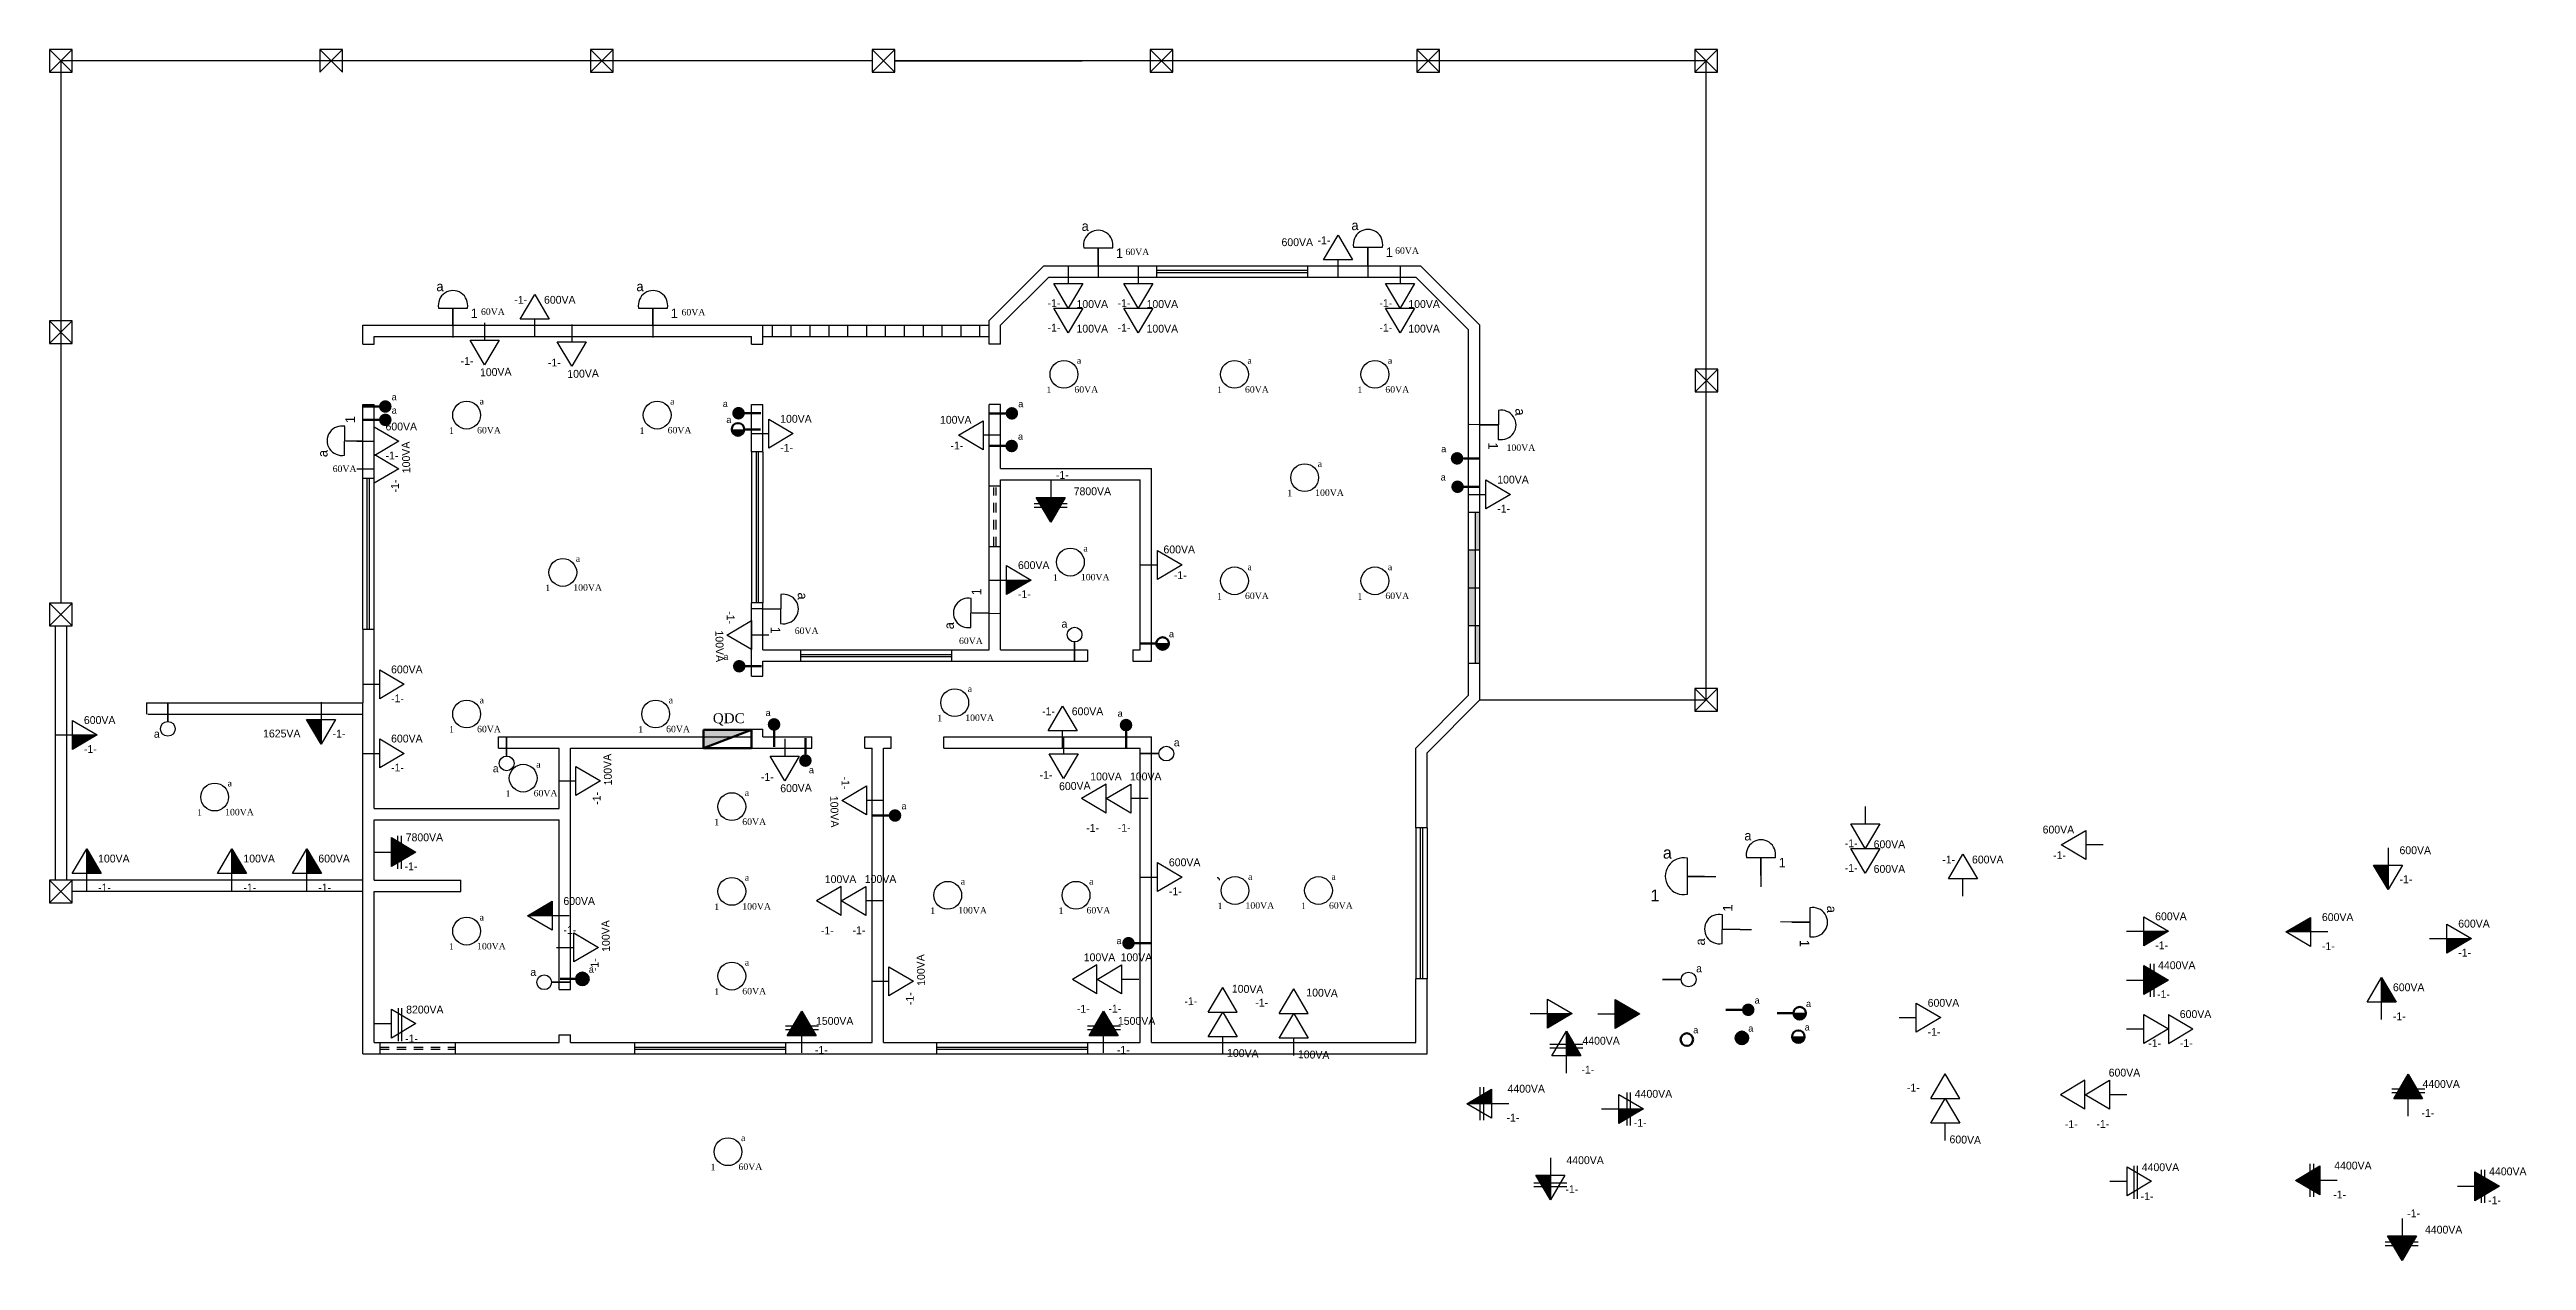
# Model space of a CAD drawing. Extents: x 33 to 1815, y -14679 to 245.
# Drawn here: x 33.17 to 65.99, y -5.19 to 10.84 of the extents above; entities that cross this region are included whole.
import ezdxf

# ---------------------------------------------------------------- set-up
doc = ezdxf.new("R2010")
doc.units = 0
doc.header["$MEASUREMENT"] = 0
for name, pattern in [('DASHED2', [9.525, 6.35, -3.175]), ('HIDDEN', [0.375, 0.25, -0.125]), ('HIDDEN2', [4.7625, 3.175, -1.5875])]:
    doc.linetypes.add(name, pattern=pattern)
doc.layers.get('0').update_dxf_attribs({"linetype": 'CONTINUOUS'})
for name, color, linetype in [('CP-CAR', 7, 'CONTINUOUS'), ('ESQUADRIA', 2, 'CONTINUOUS'), ('FIACAO', 1, 'CONTINUOUS'), ('INTERRUPTOR', 10, 'CONTINUOUS'), ('JANELA', 3, 'CONTINUOUS'), ('PAREDE', 6, 'CONTINUOUS'), ('PILAR', 5, 'CONTINUOUS'), ('PONTO_DE_LUZ', 1, 'CONTINUOUS'), ('PORTA', 3, 'CONTINUOUS'), ('PROJCASA', 3, 'HIDDEN'), ('TEXTO', 1, 'CONTINUOUS'), ('TOMADAS', 1, 'CONTINUOUS'), ('VARANDA', 1, 'CONTINUOUS')]:
    doc.layers.add(name, color=color, linetype=linetype)
doc.layers.add('Interruptores', color=7, linetype='CONTINUOUS', lineweight=50)
doc.layers.add('QDC', color=1, linetype='CONTINUOUS', lineweight=50)

msp = doc.modelspace()

# ---------------------------------------------------------------- texts
at = {"layer": 'FIACAO'}
for s, height, p in [('a', 0.127, (46.847, 8.441)), ('a', 0.127, (50.421, 8.451)), ('1', 0.127, (47.301, 8.083)), ('1', 0.127, (50.875, 8.094)), ('a', 0.127, (38.298, 7.642)), ('a', 0.127, (40.948, 7.642)), ('1', 0.127, (38.752, 7.285)), ('1', 0.127, (41.402, 7.285)), ('a', 0.127, (55.627, 0.368)), ('a', 0.158, (54.548, 0.127)), ('1', 0.127, (56.081, 0.01)), ('1', 0.158, (54.384, -0.44))]:
    msp.add_text(s, height=height, dxfattribs=at).set_placement(p)
for s, rotation, p in [('1', 89.2635, (37.219, 5.894)), ('a', 269.6719, (52.595, 6.09)), ('1', 269.6719, (52.235, 5.638)), ('a', 89.2635, (36.855, 5.444)), ('a', 269.6719, (43.087, 3.652)), ('1', 89.2635, (45.517, 3.613)), ('1', 269.6719, (42.727, 3.2)), ('a', 89.2635, (45.154, 3.164)), ('1', 89.2635, (55.469, -0.574)), ('a', 269.6719, (56.722, -0.497)), ('a', 89.2635, (55.105, -1.024)), ('1', 269.6719, (56.362, -0.949))]:
    msp.add_text(s, height=0.127, rotation=rotation, dxfattribs=at).set_placement(p)
at = {"layer": 'INTERRUPTOR', "linetype": 'HIDDEN2'}
for p in [(46.58, 3.187), (34.556, 1.728), (48.068, 1.614), (39.045, 1.271), (54.988, -1.378), (39.543, -1.427)]:
    msp.add_text('a', height=0.104, dxfattribs=at).set_placement(p)
at = {"layer": 'Interruptores', "color": 1, "linetype": 'HIDDEN2'}
for p in [(37.706, 6.197), (37.706, 6.02), (42.092, 6.108), (42.14, 5.896), (46.007, 6.106), (46.004, 5.675), (51.611, 5.51), (51.604, 5.135), (48.004, 3.058), (42.101, 2.757), (42.66, 2.015), (47.324, 2.006), (43.233, 1.258), (44.46, 0.78), (47.309, -1.005), (40.318, -1.384), (55.763, -1.793), (56.444, -1.838), (54.95, -2.186), (55.679, -2.165), (56.427, -2.149)]:
    msp.add_text('a', height=0.0892, dxfattribs=at).set_placement(p)
at = {"layer": 'PONTO_DE_LUZ'}
for s, insert, char_height, width, attachment_point in [('{\\fTimes New Roman|b0|i0|c0|p18;60VA}', (47.427, 8.206), 0.08542, 0.29413, 1), ('{\\fTimes New Roman|b0|i0|c0|p18;60VA}', (51, 8.222), 0.08542, 0.29413, 1), ('{\\fTimes New Roman|b0|i0|c0|p18;60VA}', (38.889, 7.414), 0.08542, 0.29413, 1), ('{\\fTimes New Roman|b0|i0|c0|p18;60VA}', (41.546, 7.407), 0.08542, 0.29413, 1), ('{\\fTimes New Roman|b0|i0|c0|p18;a}', (46.784, 6.767), 0.08644, 0.16207, 1), ('{\\fTimes New Roman|b0|i0|c0|p18;a}', (49.044, 6.767), 0.08644, 0.16207, 1), ('{\\fTimes New Roman|b0|i0|c0|p18;a}', (50.904, 6.767), 0.08644, 0.16207, 1), ('{\\fTimes New Roman|b0|i0|c0|p18;1}', (46.413, 6.336), 0.08644, 0.18543, 5), ('{\\fTimes New Roman|b0|i0|c0|p18;60VA}', (46.751, 6.384), 0.08542, 0.29413, 1), ('{\\fTimes New Roman|b0|i0|c0|p18;1}', (48.673, 6.336), 0.08644, 0.18543, 5), ('{\\fTimes New Roman|b0|i0|c0|p18;60VA}', (49.011, 6.384), 0.08542, 0.29413, 1), ('{\\fTimes New Roman|b0|i0|c0|p18;1}', (50.533, 6.336), 0.08644, 0.18543, 5), ('{\\fTimes New Roman|b0|i0|c0|p18;60VA}', (50.871, 6.384), 0.08542, 0.29413, 1), ('{\\fTimes New Roman|b0|i0|c0|p18;a}', (38.87, 6.228), 0.08644, 0.16207, 1), ('{\\fTimes New Roman|b0|i0|c0|p18;a}', (41.395, 6.228), 0.08644, 0.16207, 1), ('{\\fTimes New Roman|b0|i0|c0|p18;1}', (38.498, 5.796), 0.08644, 0.18543, 5), ('{\\fTimes New Roman|b0|i0|c0|p18;60VA}', (38.837, 5.844), 0.08542, 0.29413, 1), ('{\\fTimes New Roman|b0|i0|c0|p18;1}', (41.023, 5.796), 0.08644, 0.18543, 5), ('{\\fTimes New Roman|b0|i0|c0|p18;60VA}', (41.362, 5.844), 0.08542, 0.29413, 1), ('{\\fTimes New Roman|b0|i0|c0|p18;100VA}', (52.477, 5.613), 0.08542, 0.29413, 1), ('{\\fTimes New Roman|b0|i0|c0|p18;60VA}', (36.924, 5.334), 0.08542, 0.29413, 1), ('{\\fTimes New Roman|b0|i0|c0|p18;a}', (49.974, 5.4), 0.08644, 0.16207, 1), ('{\\fTimes New Roman|b0|i0|c0|p18;1}', (49.603, 4.969), 0.08644, 0.18543, 5), ('{\\fTimes New Roman|b0|i0|c0|p18;100VA}', (49.941, 5.017), 0.08542, 0.29413, 1), ('{\\fTimes New Roman|b0|i0|c0|p18;a}', (40.145, 4.144), 0.08644, 0.16207, 1), ('{\\fTimes New Roman|b0|i0|c0|p18;a}', (46.87, 4.281), 0.08644, 0.16207, 1), ('{\\fTimes New Roman|b0|i0|c0|p18;a}', (49.044, 4.033), 0.08644, 0.16207, 1), ('{\\fTimes New Roman|b0|i0|c0|p18;a}', (50.904, 4.033), 0.08644, 0.16207, 1), ('{\\fTimes New Roman|b0|i0|c0|p18;1}', (39.773, 3.713), 0.08644, 0.18543, 5), ('{\\fTimes New Roman|b0|i0|c0|p18;100VA}', (40.112, 3.761), 0.08542, 0.29413, 1), ('{\\fTimes New Roman|b0|i0|c0|p18;1}', (46.498, 3.85), 0.08644, 0.18543, 5), ('{\\fTimes New Roman|b0|i0|c0|p18;100VA}', (46.837, 3.898), 0.08542, 0.29413, 1), ('{\\fTimes New Roman|b0|i0|c0|p18;1}', (48.673, 3.602), 0.08644, 0.18543, 5), ('{\\fTimes New Roman|b0|i0|c0|p18;60VA}', (49.011, 3.65), 0.08542, 0.29413, 1), ('{\\fTimes New Roman|b0|i0|c0|p18;1}', (50.533, 3.602), 0.08644, 0.18543, 5), ('{\\fTimes New Roman|b0|i0|c0|p18;60VA}', (50.871, 3.65), 0.08542, 0.29413, 1), ('{\\fTimes New Roman|b0|i0|c0|p18;60VA}', (43.046, 3.188), 0.08542, 0.29413, 1), ('{\\fTimes New Roman|b0|i0|c0|p18;60VA}', (45.222, 3.054), 0.08542, 0.29413, 1), ('{\\fTimes New Roman|b0|i0|c0|p18;a}', (45.338, 2.419), 0.08644, 0.16207, 1), ('{\\fTimes New Roman|b0|i0|c0|p18;a}', (38.87, 2.269), 0.08644, 0.16207, 1), ('{\\fTimes New Roman|b0|i0|c0|p18;a}', (41.375, 2.269), 0.08644, 0.16207, 1), ('{\\fTimes New Roman|b0|i0|c0|p18;1}', (44.966, 1.988), 0.08644, 0.18543, 5), ('{\\fTimes New Roman|b0|i0|c0|p18;100VA}', (45.305, 2.036), 0.08542, 0.29413, 1), ('{\\fTimes New Roman|b0|i0|c0|p18;1}', (38.498, 1.838), 0.08644, 0.18543, 5), ('{\\fTimes New Roman|b0|i0|c0|p18;60VA}', (38.837, 1.886), 0.08542, 0.29413, 1), ('{\\fTimes New Roman|b0|i0|c0|p18;1}', (41.004, 1.838), 0.08644, 0.18543, 5), ('{\\fTimes New Roman|b0|i0|c0|p18;60VA}', (41.342, 1.886), 0.08542, 0.29413, 1), ('{\\fTimes New Roman|b0|i0|c0|p18;a}', (39.62, 1.42), 0.08644, 0.16207, 1), ('{\\fTimes New Roman|b0|i0|c0|p18;a}', (35.532, 1.169), 0.08644, 0.16207, 1), ('{\\fTimes New Roman|b0|i0|c0|p18;1}', (39.248, 0.989), 0.08644, 0.18543, 5), ('{\\fTimes New Roman|b0|i0|c0|p18;60VA}', (39.587, 1.037), 0.08542, 0.29413, 1), ('{\\fTimes New Roman|b0|i0|c0|p18;a}', (42.384, 1.042), 0.08644, 0.16207, 1), ('{\\fTimes New Roman|b0|i0|c0|p18;1}', (35.161, 0.738), 0.08644, 0.18543, 5), ('{\\fTimes New Roman|b0|i0|c0|p18;100VA}', (35.499, 0.786), 0.08542, 0.29413, 1), ('{\\fTimes New Roman|b0|i0|c0|p18;60VA}', (42.351, 0.659), 0.08542, 0.29413, 1), ('{\\fTimes New Roman|b0|i0|c0|p18;1}', (42.012, 0.611), 0.08644, 0.18543, 5), ('{\\fTimes New Roman|b0|i0|c0|p18;a}', (42.384, -0.08), 0.08644, 0.16207, 1), ('{\\fTimes New Roman|b0|i0|c0|p18;a}', (45.245, -0.131), 0.08644, 0.16207, 1), ('{\\fTimes New Roman|b0|i0|c0|p18;a}', (46.945, -0.131), 0.08644, 0.16207, 1), ('{\\fTimes New Roman|b0|i0|c0|p18;a}', (49.051, -0.068), 0.08644, 0.16207, 1), ('{\\fTimes New Roman|b0|i0|c0|p18;a}', (50.157, -0.068), 0.08644, 0.16207, 1), ('{\\fTimes New Roman|b0|i0|c0|p18;a}', (38.87, -0.606), 0.08644, 0.16207, 1), ('{\\fTimes New Roman|b0|i0|c0|p18;1}', (42.012, -0.511), 0.08644, 0.18543, 5), ('{\\fTimes New Roman|b0|i0|c0|p18;100VA}', (42.351, -0.463), 0.08542, 0.29413, 1), ('{\\fTimes New Roman|b0|i0|c0|p18;1}', (44.873, -0.562), 0.08644, 0.18543, 5), ('{\\fTimes New Roman|b0|i0|c0|p18;100VA}', (45.212, -0.514), 0.08542, 0.29413, 1), ('{\\fTimes New Roman|b0|i0|c0|p18;1}', (46.573, -0.562), 0.08644, 0.18543, 5), ('{\\fTimes New Roman|b0|i0|c0|p18;60VA}', (46.912, -0.514), 0.08542, 0.29413, 1), ('{\\fTimes New Roman|b0|i0|c0|p18;1}', (48.68, -0.499), 0.08644, 0.18543, 5), ('{\\fTimes New Roman|b0|i0|c0|p18;100VA}', (49.018, -0.451), 0.08542, 0.29413, 1), ('{\\fTimes New Roman|b0|i0|c0|p18;1}', (49.786, -0.499), 0.08644, 0.18543, 5), ('{\\fTimes New Roman|b0|i0|c0|p18;60VA}', (50.124, -0.451), 0.08542, 0.29413, 1), ('{\\fTimes New Roman|b0|i0|c0|p18;1}', (38.498, -1.037), 0.08644, 0.18543, 5), ('{\\fTimes New Roman|b0|i0|c0|p18;100VA}', (38.837, -0.989), 0.08542, 0.29413, 1), ('{\\fTimes New Roman|b0|i0|c0|p18;a}', (42.384, -1.202), 0.08644, 0.16207, 1), ('{\\fTimes New Roman|b0|i0|c0|p18;1}', (42.012, -1.633), 0.08644, 0.18543, 5), ('{\\fTimes New Roman|b0|i0|c0|p18;60VA}', (42.351, -1.585), 0.08542, 0.29413, 1), ('{\\fTimes New Roman|b0|i0|c0|p18;a}', (42.334, -3.528), 0.08644, 0.16207, 1), ('{\\fTimes New Roman|b0|i0|c0|p18;1}', (41.963, -3.959), 0.08644, 0.18543, 5), ('{\\fTimes New Roman|b0|i0|c0|p18;60VA}', (42.301, -3.911), 0.08542, 0.29413, 1)]:
    msp.add_mtext(s, dxfattribs=dict(at, insert=insert, char_height=char_height, width=width, attachment_point=attachment_point))
at = {"layer": 'QDC', "color": 7, "insert": (41.961, 2.053), "char_height": 0.13193, "width": 0.50233, "attachment_point": 1}
msp.add_mtext('{\\fTimes New Roman|b0|i0|c0|p18;QDC }', dxfattribs=at)
at = {"layer": 'TOMADAS', "linetype": 'HIDDEN2'}
for s, p in [('600VA', (49.495, 8.239)), ('-1-', (49.972, 8.264)), ('-1-', (39.331, 7.476)), ('600VA', (39.724, 7.476)), ('-1-', (46.396, 7.432)), ('100VA', (46.779, 7.42)), ('-1-', (47.324, 7.432)), ('100VA', (47.707, 7.42)), ('-1-', (50.792, 7.432)), ('100VA', (51.175, 7.42)), ('-1-', (46.396, 7.106)), ('100VA', (46.779, 7.094)), ('-1-', (47.324, 7.106)), ('100VA', (47.707, 7.094)), ('-1-', (50.792, 7.106)), ('100VA', (51.175, 7.094)), ('-1-', (39.776, 6.645)), ('100VA', (42.853, 5.9)), ('100VA', (44.97, 5.887)), ('600VA', (37.624, 5.798)), ('-1-', (42.853, 5.516)), ('-1-', (45.109, 5.546)), ('-1-', (37.624, 5.414)), ('100VA', (52.353, 5.095)), ('-1-', (52.353, 4.711)), ('600VA', (37.698, 2.581)), ('-1-', (37.698, 2.197)), ('-1-', (46.323, 2.026)), ('600VA', (46.716, 2.026)), ('600VA', (37.698, 1.665)), ('-1-', (37.698, 1.281)), ('-1-', (42.598, 1.157)), ('-1-', (46.291, 1.184)), ('-1-', (56.957, 0.277)), ('600VA', (57.34, 0.265)), ('600VA', (59.579, 0.46)), ('600VA', (48.003, 0.026)), ('-1-', (56.957, -0.049)), ('600VA', (57.34, -0.061)), ('-1-', (58.25, 0.063)), ('600VA', (58.643, 0.063)), ('-1-', (59.718, 0.12)), ('-1-', (48.003, -0.358)), ('600VA', (58.056, -1.835)), ('-1-', (58.056, -2.219))]:
    msp.add_text(s, height=0.104, dxfattribs=at).set_placement(p)
for s, rotation, p in [('-1-', 0, (38.62, 6.666)), ('100VA', 1.5433, (38.877, 6.514)), ('100VA', 1.5433, (40.034, 6.493)), ('100VA', 91.5433, (37.953, 5.233)), ('-1-', 90, (37.801, 4.976)), ('600VA', 0, (47.931, 4.17)), ('-1-', 359.5184, (48.068, 3.83)), ('-1-', 270, (42.144, 3.404)), ('100VA', 271.5433, (41.993, 3.147)), ('100VA', 91.5433, (40.625, 1.098)), ('-1-', 90, (40.474, 0.841)), ('600VA', 1.5433, (42.855, 1.005)), ('-1-', 270, (43.667, 1.214)), ('600VA', 1.5433, (46.549, 1.032)), ('100VA', 271.5433, (43.515, 0.957)), ('100VA', 91.5433, (40.599, -1.106)), ('-1-', 90, (40.448, -1.363)), ('100VA', 91.5433, (44.774, -1.556)), ('-1-', 90, (44.623, -1.813))]:
    msp.add_text(s, height=0.104, rotation=rotation, dxfattribs=at).set_placement(p)
at = {"layer": 'TOMADAS'}
for s, rotation, p in [('-1-', 0.9456, (46.506, 5.154)), ('100VA', 358.3135, (48.836, -1.646)), ('100VA', 358.3135, (49.822, -1.696)), ('-1-', 1.1677, (48.21, -1.815)), ('-1-', 1.1677, (49.149, -1.834)), ('100VA', 358.3135, (48.772, -2.496)), ('100VA', 358.3135, (49.711, -2.515)), ('-1-', 1.1677, (57.782, -2.96)), ('600VA', 358.3135, (58.344, -3.641)), ('-1-', 0.9456, (64.409, -4.625))]:
    msp.add_text(s, height=0.104, rotation=rotation, dxfattribs=at).set_placement(p)
for s, p in [(' 7800VA', (46.703, 4.94)), ('600VA', (46.003, 3.962)), ('-1-', (46.003, 3.578)), ('600VA', (33.628, 1.91)), ('1625VA', (36.002, 1.732)), ('-1-', (36.923, 1.729)), ('-1-', (33.628, 1.526)), ('100VA', (46.961, 1.163)), ('100VA', (47.487, 1.163)), (' 7800VA', (37.853, 0.357)), ('-1-', (46.907, 0.481)), ('-1-', (47.325, 0.483)), ('100VA', (33.816, 0.076)), ('100VA', (35.741, 0.076)), ('600VA', (36.734, 0.076)), ('-1-', (37.877, -0.027)), ('600VA', (64.307, 0.186)), ('-1-', (33.816, -0.308)), ('-1-', (35.741, -0.308)), ('-1-', (36.734, -0.308)), ('100VA', (43.444, -0.197)), ('100VA', (43.974, -0.194)), ('-1-', (64.307, -0.198)), ('600VA', (39.981, -0.486)), ('600VA', (61.07, -0.689)), ('600VA', (63.279, -0.7)), ('-1-', (39.981, -0.87)), ('-1-', (43.393, -0.876)), ('-1-', (43.811, -0.874)), ('-1-', (61.071, -1.073)), ('-1-', (63.28, -1.084)), ('600VA', (65.085, -0.786)), ('100VA', (46.875, -1.232)), ('100VA', (47.364, -1.232)), (' 4400VA', (61.07, -1.337)), ('-1-', (65.085, -1.17)), ('-1-', (61.095, -1.721)), ('600VA', (64.22, -1.629)), (' 8200VA', (37.859, -1.924)), (' 1500VA', (43.289, -2.074)), ('-1-', (46.783, -1.914)), ('-1-', (47.201, -1.912)), (' 1500VA', (47.289, -2.074)), ('600VA', (61.396, -1.984)), ('-1-', (64.22, -2.013)), ('-1-', (37.884, -2.308)), (' 4400VA', (53.443, -2.337)), ('-1-', (60.979, -2.369)), ('-1-', (61.397, -2.368)), ('-1-', (43.314, -2.458)), ('-1-', (47.314, -2.458)), ('-1-', (53.468, -2.721)), (' 4400VA', (52.451, -2.972)), (' 4400VA', (54.137, -3.04)), ('600VA', (60.454, -2.759)), (' 4400VA', (64.573, -2.91)), ('-1-', (52.476, -3.356)), ('-1-', (64.598, -3.294)), ('-1-', (54.162, -3.424)), ('-1-', (59.873, -3.441)), ('-1-', (60.291, -3.439)), (' 4400VA', (53.231, -3.919)), (' 4400VA', (60.854, -4.012)), (' 4400VA', (63.404, -3.99)), ('-1-', (53.256, -4.303)), (' 4400VA', (65.456, -4.067)), ('-1-', (60.878, -4.396)), ('-1-', (63.429, -4.374)), ('-1-', (65.481, -4.451)), (' 4400VA', (64.606, -4.839))]:
    msp.add_text(s, height=0.104, dxfattribs=at).set_placement(p)

# ---------------------------------------------------------------- blocks, each defined once
blk = doc.blocks.new('QDC')
for p, q in [((0.2, 0.15), (-0.2, 0.15)), ((-0.2, 0), (0.2, 0.15)), ((-0.2, 0.15), (-0.2, 0)), ((-0.2, 0), (0.2, 0)), ((0.2, 0), (0.2, 0.15))]:
    blk.add_line(p, q)
blk.add_solid([(-0.2, 0), (0.2, 0), (0.2, 0.15)])
blk = doc.blocks.new('TB-30')
for p, q in [((0, 0), (0.143, 0)), ((0.143, 0.12), (0.347, 0)), ((0.143, -0.12), (0.143, 0.12)), ((0.347, 0), (0.143, -0.12))]:
    blk.add_line(p, q)
blk = doc.blocks.new('TB-230')
blk.add_hatch(color=256).paths.add_polyline_path([(0.143, 0.12), (0.143, -0.12), (0.347, 0)])
for p, q in [((0, 0), (0.143, 0)), ((0.143, -0.12), (0.143, 0.12)), ((0.143, 0.12), (0.347, 0)), ((0.347, 0), (0.143, -0.12))]:
    blk.add_line(p, q)

# ---------------------------------------------------------------- hatches: boundary and pattern name
at = {"layer": 'FIACAO'}
h = msp.add_hatch(color=256, dxfattribs=at)
h.dxf.hatch_style = 1
h.paths.add_polyline_path([(37.538, 6.115, 1), (37.705, 6.115, 1)])
h = msp.add_hatch(color=256, dxfattribs=at)
h.dxf.hatch_style = 1
h.paths.add_polyline_path([(37.538, 5.938, 1), (37.705, 5.938, 1)])
h = msp.add_hatch(color=256, dxfattribs=at)
h.dxf.hatch_style = 1
h.paths.add_polyline_path([(42.385, 6.026, -1), (42.217, 6.026, -1)])
h = msp.add_hatch(color=256, dxfattribs=at)
h.dxf.hatch_style = 1
h.paths.add_polyline_path([(45.839, 6.024, 1), (46.006, 6.024, 1)])
h = msp.add_hatch(color=256, dxfattribs=at)
h.dxf.hatch_style = 1
h.paths.add_polyline_path([(42.21, 5.811), (42.378, 5.811, -1)])
h = msp.add_hatch(color=256, dxfattribs=at)
h.dxf.hatch_style = 1
h.paths.add_polyline_path([(45.836, 5.592, 1), (46.003, 5.592, 1)])
h = msp.add_hatch(color=256, dxfattribs=at)
h.dxf.hatch_style = 1
h.paths.add_polyline_path([(51.904, 5.428, -1), (51.737, 5.428, -1)])
h = msp.add_hatch(color=256, dxfattribs=at)
h.dxf.hatch_style = 1
h.paths.add_polyline_path([(51.911, 5.052, -1), (51.744, 5.052, -1)])
h = msp.add_hatch(color=256, dxfattribs=at)
h.dxf.hatch_style = 1
h.paths.add_polyline_path([(48.003, 2.976), (47.836, 2.976, 1)])
h = msp.add_hatch(color=256, dxfattribs=at)
h.dxf.hatch_style = 1
h.paths.add_polyline_path([(42.394, 2.675, -1), (42.227, 2.675, -1)])
h = msp.add_hatch(color=256, dxfattribs=at)
h.dxf.hatch_style = 1
h.paths.add_polyline_path([(42.772, 1.82, 1), (42.772, 1.988, 1)])
h = msp.add_hatch(color=256, dxfattribs=at)
h.dxf.hatch_style = 1
h.paths.add_polyline_path([(47.435, 1.812, 1), (47.435, 1.979, 1)])
h = msp.add_hatch(color=256, dxfattribs=at)
h.dxf.hatch_style = 1
h.paths.add_polyline_path([(43.187, 1.509, 1), (43.187, 1.342, 1)])
h = msp.add_hatch(color=256, dxfattribs=at)
h.dxf.hatch_style = 1
h.paths.add_polyline_path([(44.291, 0.698, 1), (44.458, 0.698, 1)])
h = msp.add_hatch(color=256, dxfattribs=at)
h.dxf.hatch_style = 1
h.paths.add_polyline_path([(47.551, -0.993, 1), (47.384, -0.993, 1)])
h = msp.add_hatch(color=256, dxfattribs=at)
h.dxf.hatch_style = 1
h.paths.add_polyline_path([(40.15, -1.466, 1), (40.317, -1.466, 1)])
h = msp.add_hatch(color=256, dxfattribs=at)
h.dxf.hatch_style = 1
h.paths.add_polyline_path([(53.344, -1.926), (53.018, -1.926), (53.018, -2.118)])
h = msp.add_hatch(color=256, dxfattribs=at)
h.dxf.hatch_style = 1
h.paths.add_polyline_path([(53.915, -1.737), (53.915, -1.929), (53.915, -2.121), (54.241, -1.929)])
h = msp.add_hatch(color=256, dxfattribs=at)
h.dxf.hatch_style = 1
h.paths.add_polyline_path([(55.595, -1.875, 1), (55.762, -1.875, 1)])
h = msp.add_hatch(color=256, dxfattribs=at)
h.dxf.hatch_style = 1
h.paths.add_polyline_path([(56.443, -1.92), (56.276, -1.92, 1)])
h = msp.add_hatch(color=256, dxfattribs=at)
h.dxf.hatch_style = 1
h.paths.add_polyline_path([(53.27, -2.159), (53.27, -2.485), (53.462, -2.485)])
h = msp.add_hatch(color=256, dxfattribs=at)
h.dxf.hatch_style = 1
h.paths.add_polyline_path([(55.51, -2.247, 1), (55.678, -2.247, 1)])
h = msp.add_hatch(color=256, dxfattribs=at)
h.dxf.hatch_style = 1
h.paths.add_polyline_path([(56.426, -2.231), (56.258, -2.231, 1)])
h = msp.add_hatch(color=256, dxfattribs=at)
h.dxf.hatch_style = 1
h.paths.add_polyline_path([(51.952, -3.12), (52.278, -3.12), (52.278, -2.928)])
h = msp.add_hatch(color=256, dxfattribs=at)
h.dxf.hatch_style = 1
h.paths.add_polyline_path([(54.289, -3.187), (53.964, -3.187), (53.964, -3.379)])
h = msp.add_hatch(color=256, dxfattribs=at)
h.dxf.hatch_style = 1
h.paths.add_polyline_path([(53.058, -4.392), (53.058, -4.066), (52.866, -4.066)])
at = {"layer": 'PORTA'}
h = msp.add_hatch(dxfattribs=at)
h.set_pattern_fill('_USER,_O', color=1, scale=0.25, angle=90, pattern_type=0)
h.set_pattern_definition([(90, (0, 0), (-0.25, 2e-17), [])])
h.paths.add_polyline_path([(45.623, 7.192), (42.623, 7.192), (42.623, 7.042), (45.623, 7.042)])
h = msp.add_hatch(color=1, dxfattribs=at)
h.dxf.hatch_style = 1
h.paths.add_polyline_path([(52.123, 4.711), (52.063, 4.711), (52.063, 4.211), (52.123, 4.211)])
h.paths.add_polyline_path([(52.123, 3.211), (52.063, 3.211), (52.063, 2.711), (52.123, 2.711)])
h.paths.add_polyline_path([(52.063, 3.711), (51.973, 3.711), (51.973, 3.211), (52.063, 3.211)])
h.paths.add_polyline_path([(52.063, 4.211), (51.973, 4.211), (51.973, 3.711), (52.063, 3.711)])
at = {"layer": 'TOMADAS'}
for points in [[(45.852, 3.817), (45.852, 3.625), (46.177, 3.817)], [(33.477, 1.766), (33.477, 1.574), (33.802, 1.766)], [(36.771, 1.969), (36.579, 1.969), (36.771, 1.643)], [(33.665, -0.068), (33.857, -0.068), (33.665, 0.258)], [(35.59, -0.068), (35.782, -0.068), (35.59, 0.258)], [(36.583, -0.068), (36.775, -0.068), (36.583, 0.258)], [(64.156, 0.042), (63.964, 0.042), (64.156, -0.284)], [(39.83, -0.63), (39.83, -0.438), (39.504, -0.63)], [(63.129, -0.844), (63.129, -0.652), (62.803, -0.844)], [(60.92, -0.834), (60.92, -1.026), (61.245, -0.834)], [(64.934, -0.931), (64.934, -1.123), (65.26, -0.931)], [(64.069, -1.773), (64.261, -1.773), (64.069, -1.447)]]:
    msp.add_hatch(color=256, dxfattribs=at).paths.add_polyline_path(points)

# ---------------------------------------------------------------- linework, layer by layer
at = {"color": 7, "linetype": 'DASHED2', "lineweight": 20, "ltscale": 0.5}
for p, q in [((47.065, 7.976), (47.065, 8.075)), ((50.64, 7.986), (50.64, 8.085)), ((38.517, 7.177), (38.517, 7.276)), ((41.167, 7.177), (41.167, 7.276)), ((37.323, 5.657), (37.224, 5.658)), ((52.129, 5.874), (52.228, 5.874)), ((55.846, -0.097), (55.846, 0.002)), ((55.101, -0.108), (55.002, -0.108)), ((55.573, -0.811), (55.474, -0.81)), ((56.256, -0.713), (56.355, -0.713))]:
    msp.add_line(p, q, dxfattribs=at)
at = {"layer": 'CP-CAR'}
msp.add_line((42.623, 7.192), (45.623, 7.192), dxfattribs=at)
at = {"layer": 'ESQUADRIA'}
for p, q in [((47.842, 7.98), (49.842, 7.98)), ((47.842, 7.83), (49.842, 7.83)), ((42.473, 5.516), (42.473, 3.516)), ((42.623, 5.516), (42.623, 3.516)), ((37.323, 3.166), (37.323, 5.166)), ((37.473, 3.166), (37.473, 5.166)), ((45.623, 4.263), (45.623, 5.063)), ((45.773, 4.263), (45.773, 5.063)), ((43.123, 2.892), (45.123, 2.892)), ((43.123, 2.742), (45.123, 2.742)), ((51.273, 0.536), (51.273, -1.464)), ((51.423, 0.536), (51.423, -1.464)), ((37.548, -2.308), (38.548, -2.308)), ((37.548, -2.458), (38.548, -2.458)), ((40.923, -2.308), (42.923, -2.308)), ((40.923, -2.458), (42.923, -2.458)), ((44.923, -2.308), (46.923, -2.308)), ((44.923, -2.458), (46.923, -2.458))]:
    msp.add_line(p, q, dxfattribs=at)
at = {"layer": 'FIACAO'}
for p, q in [((46.875, 8.215), (47.258, 8.215)), ((47.065, 7.976), (47.065, 8.205)), ((47.065, 8.205), (47.065, 7.976)), ((50.45, 8.226), (50.832, 8.226)), ((50.64, 7.986), (50.64, 8.216)), ((50.64, 8.216), (50.64, 7.986)), ((47.065, 7.976), (47.065, 7.828)), ((50.64, 7.986), (50.64, 7.838)), ((38.327, 7.417), (38.709, 7.417)), ((38.517, 7.177), (38.517, 7.407)), ((38.517, 7.407), (38.517, 7.177)), ((40.977, 7.417), (41.359, 7.417)), ((41.167, 7.177), (41.167, 7.407)), ((41.167, 7.407), (41.167, 7.177)), ((38.517, 7.177), (38.517, 7.029)), ((41.167, 7.177), (41.167, 7.029)), ((52.369, 6.063), (52.367, 5.68)), ((37.081, 5.47), (37.086, 5.852)), ((37.323, 5.657), (37.093, 5.66)), ((37.093, 5.66), (37.323, 5.657)), ((37.323, 5.657), (37.471, 5.655)), ((52.129, 5.874), (51.981, 5.875)), ((52.129, 5.874), (52.359, 5.873)), ((52.359, 5.873), (52.129, 5.874)), ((42.861, 3.625), (42.859, 3.243)), ((42.621, 3.436), (42.473, 3.437)), ((42.621, 3.436), (42.851, 3.435)), ((45.38, 3.19), (45.385, 3.572)), ((45.621, 3.376), (45.392, 3.379)), ((45.621, 3.376), (45.77, 3.374)), ((47.836, 2.976), (48.003, 2.976)), ((54.872, -0.345), (54.872, 0.132)), ((55.656, 0.142), (56.038, 0.142)), ((55.846, -0.097), (55.846, 0.132)), ((55.846, 0.132), (55.846, -0.097)), ((55.101, -0.108), (54.872, -0.108)), ((54.872, -0.108), (55.101, -0.108)), ((55.101, -0.108), (55.249, -0.108)), ((55.846, -0.097), (55.846, -0.246)), ((55.331, -0.998), (55.336, -0.616)), ((56.496, -0.524), (56.494, -0.907)), ((55.573, -0.811), (55.343, -0.808)), ((55.343, -0.808), (55.573, -0.811)), ((55.573, -0.811), (55.721, -0.813)), ((56.256, -0.713), (56.107, -0.712)), ((56.256, -0.713), (56.485, -0.714)), ((56.485, -0.714), (56.256, -0.713)), ((52.789, -1.926), (53.018, -1.926)), ((53.018, -1.926), (53.018, -1.734)), ((53.018, -1.734), (53.344, -1.926)), ((53.344, -1.926), (53.018, -2.118)), ((53.018, -2.118), (53.018, -1.926)), ((53.018, -1.926), (53.344, -1.926)), ((53.686, -1.929), (53.915, -1.929)), ((53.915, -1.929), (53.915, -1.737)), ((53.915, -1.737), (54.241, -1.929)), ((54.241, -1.929), (53.915, -2.121)), ((53.915, -2.121), (53.915, -1.929)), ((56.276, -1.92), (56.443, -1.92)), ((53.078, -2.485), (53.27, -2.159)), ((53.27, -2.159), (53.462, -2.485)), ((53.27, -2.485), (53.27, -2.159)), ((56.258, -2.231), (56.426, -2.231)), ((53.27, -2.485), (53.078, -2.485)), ((53.27, -2.714), (53.27, -2.485)), ((53.462, -2.485), (53.27, -2.485)), ((51.952, -3.12), (52.278, -2.928)), ((52.278, -2.928), (52.278, -3.12)), ((52.278, -3.312), (51.952, -3.12)), ((52.278, -3.12), (51.952, -3.12)), ((52.507, -3.12), (52.278, -3.12)), ((52.278, -3.12), (52.278, -3.312)), ((53.735, -3.187), (53.964, -3.187)), ((53.964, -3.187), (53.964, -2.995)), ((53.964, -2.995), (54.289, -3.187)), ((54.289, -3.187), (53.964, -3.379)), ((53.964, -3.379), (53.964, -3.187)), ((53.964, -3.187), (54.289, -3.187)), ((53.058, -3.837), (53.058, -4.066)), ((53.058, -4.392), (52.866, -4.066)), ((52.866, -4.066), (53.058, -4.066)), ((53.058, -4.066), (53.25, -4.066)), ((53.25, -4.066), (53.058, -4.392)), ((53.058, -4.066), (53.058, -4.392))]:
    msp.add_line(p, q, dxfattribs=at)
msp.add_circle((46.773, -0.358), 0.184, dxfattribs=at)
for centre, radius, start, end in [((47.067, 8.254), 0.195, 348.4831, 191.5169), ((50.641, 8.265), 0.195, 348.4831, 191.5169), ((38.518, 7.456), 0.195, 348.4831, 191.5169), ((41.168, 7.456), 0.195, 348.4831, 191.5169), ((52.407, 5.871), 0.195, 258.155, 101.1887), ((37.045, 5.662), 0.195, 77.7466, 280.7803), ((42.899, 3.433), 0.195, 258.155, 101.1887), ((45.343, 3.381), 0.195, 77.7466, 280.7803), ((55.847, 0.181), 0.195, 348.4831, 191.5169), ((54.823, -0.106), 0.244, 78.4831, 281.5169), ((55.295, -0.806), 0.195, 77.7466, 280.7803), ((56.534, -0.716), 0.195, 258.155, 101.1887)]:
    msp.add_arc(centre, radius, start, end, dxfattribs=at)
at = {"layer": 'INTERRUPTOR', "flags": 128}
for points in [[(46.753, 2.748), (46.753, 2.996)], [(34.74, 2.192), (34.74, 1.943)], [(39.229, 1.734), (39.229, 1.486)], [(47.623, 1.518), (47.871, 1.518)], [(40.072, -1.51), (39.823, -1.51)], [(54.543, -1.474), (54.792, -1.474)]]:
    msp.add_lwpolyline(points, close=True, dxfattribs=at)
at = {"layer": 'INTERRUPTOR'}
for centre in [(46.753, 3.094), (34.74, 1.846), (39.229, 1.388), (47.969, 1.518), (39.726, -1.51), (54.889, -1.474)]:
    msp.add_circle(centre, 0.0976, dxfattribs=at)
at = {"layer": 'Interruptores', "color": 1, "flags": 128}
for points in [[(37.325, 6.115), (37.538, 6.115)], [(37.325, 5.938), (37.538, 5.938)], [(42.598, 6.026), (42.385, 6.026)], [(45.626, 6.024), (45.839, 6.024)], [(42.591, 5.811), (42.378, 5.811)], [(45.623, 5.592), (45.836, 5.592)], [(52.117, 5.428), (51.904, 5.428)], [(52.125, 5.052), (51.911, 5.052)], [(47.623, 2.976), (47.836, 2.976)], [(42.607, 2.675), (42.394, 2.675)], [(42.772, 1.607), (42.772, 1.82)], [(43.187, 1.722), (43.187, 1.509)], [(47.435, 1.599), (47.435, 1.812)], [(44.078, 0.698), (44.291, 0.698)], [(47.764, -0.993), (47.551, -0.993)], [(39.937, -1.466), (40.15, -1.466)], [(55.382, -1.875), (55.595, -1.875)], [(56.063, -1.92), (56.276, -1.92)]]:
    msp.add_lwpolyline(points, close=True, dxfattribs=at)
at = {"layer": 'Interruptores', "color": 1}
for centre in [(42.294, 5.811), (47.919, 2.976), (40.233, -1.466), (56.36, -1.92), (54.865, -2.269), (55.594, -2.247), (56.342, -2.231)]:
    msp.add_circle(centre, 0.0836, dxfattribs=at)
at = {"layer": 'JANELA', "color": 3}
for p, q in [((47.842, 7.92), (49.842, 7.92)), ((47.842, 7.89), (49.842, 7.89)), ((47.842, 7.89), (49.842, 7.89)), ((42.533, 5.516), (42.533, 3.516)), ((42.563, 5.516), (42.563, 3.516)), ((43.123, 2.832), (45.123, 2.832)), ((43.123, 2.802), (45.123, 2.802)), ((51.333, 0.536), (51.333, -1.464)), ((51.333, 0.536), (51.333, -1.464)), ((51.363, 0.536), (51.363, -1.464)), ((40.923, -2.368), (42.923, -2.368)), ((40.923, -2.398), (42.923, -2.398)), ((40.923, -2.398), (42.923, -2.398)), ((44.923, -2.368), (46.923, -2.368)), ((44.923, -2.398), (46.923, -2.398)), ((44.923, -2.398), (46.923, -2.398))]:
    msp.add_line(p, q, dxfattribs=at)
at = {"layer": 'PAREDE'}
for p, q in [((45.623, 7.254), (46.348, 7.98)), ((46.348, 7.98), (47.841, 7.98)), ((47.842, 7.83), (47.842, 7.98)), ((49.841, 7.98), (51.335, 7.98)), ((49.842, 7.83), (49.842, 7.98)), ((51.335, 7.98), (52.123, 7.192)), ((45.773, 7.192), (46.411, 7.83)), ((46.411, 7.83), (47.842, 7.83)), ((49.842, 7.83), (51.273, 7.83)), ((51.273, 7.83), (51.973, 7.13)), ((45.623, 6.941), (45.623, 7.254)), ((37.323, 7.192), (42.623, 7.192)), ((37.323, 6.941), (37.323, 7.192)), ((37.323, 6.941), (37.473, 6.941)), ((37.473, 7.042), (42.473, 7.042)), ((37.473, 6.941), (37.473, 7.042)), ((37.473, 6.941), (37.473, 7.042)), ((42.473, 6.941), (42.473, 7.042)), ((42.473, 6.941), (42.623, 6.941)), ((42.623, 6.941), (42.623, 7.192)), ((45.771, 6.941), (45.623, 6.941)), ((45.773, 6.941), (45.773, 7.192)), ((51.973, 4.711), (51.973, 7.13)), ((52.123, 4.711), (52.123, 7.192)), ((37.323, 4.442), (37.323, 6.141)), ((37.323, 6.141), (37.473, 6.141)), ((37.323, 5.166), (37.323, 6.141)), ((37.473, 4.442), (37.473, 6.141)), ((37.473, 4.442), (37.473, 6.141)), ((37.473, 5.166), (37.473, 6.141)), ((42.473, 6.141), (42.623, 6.141)), ((42.473, 5.516), (42.473, 6.141)), ((42.623, 5.516), (42.623, 6.141)), ((45.623, 5.063), (45.623, 6.141)), ((45.771, 6.141), (45.623, 6.141)), ((45.773, 5.292), (45.771, 6.141)), ((42.623, 5.516), (42.473, 5.516)), ((45.773, 5.292), (47.773, 5.292)), ((47.773, 2.742), (47.773, 5.292)), ((37.323, 5.166), (37.473, 5.166)), ((45.623, 5.063), (45.773, 5.063)), ((45.773, 5.142), (47.623, 5.142)), ((45.773, 5.063), (45.773, 5.142)), ((47.623, 2.892), (47.623, 5.142)), ((52.123, 4.711), (51.973, 4.711)), ((45.623, 2.892), (45.623, 4.263)), ((45.623, 4.263), (45.773, 4.263)), ((45.773, 2.892), (45.773, 4.263)), ((42.473, 2.542), (42.473, 3.516)), ((42.623, 3.516), (42.473, 3.516)), ((42.623, 2.892), (42.623, 3.516)), ((37.323, 3.166), (37.473, 3.166)), ((37.473, 1.742), (37.473, 3.166)), ((45.623, 2.892), (45.623, 3.017)), ((42.623, 2.892), (43.123, 2.892)), ((42.623, 2.742), (43.123, 2.742)), ((42.623, 2.542), (42.623, 2.742)), ((43.123, 2.892), (43.123, 2.742)), ((45.123, 2.892), (45.123, 2.742)), ((45.123, 2.892), (45.623, 2.892)), ((45.123, 2.742), (46.923, 2.742)), ((45.773, 2.892), (46.923, 2.892)), ((46.923, 2.892), (46.923, 2.742)), ((47.523, 2.892), (47.523, 2.742)), ((47.523, 2.892), (47.623, 2.892)), ((47.523, 2.742), (47.773, 2.742)), ((51.973, 2.292), (51.973, 2.711)), ((52.123, 2.711), (51.973, 2.711)), ((52.123, 2.23), (52.123, 2.711)), ((37.473, 0.9), (37.473, 2.442)), ((42.473, 2.542), (42.623, 2.542)), ((37.323, -2.458), (37.323, 2.042)), ((51.273, 1.592), (51.973, 2.292)), ((51.423, 1.53), (52.123, 2.23)), ((39.123, 1.742), (42.473, 1.742)), ((39.123, 1.592), (39.123, 1.742)), ((42.473, 1.742), (42.473, 1.842)), ((42.473, 1.842), (42.623, 1.842)), ((42.623, 1.742), (42.623, 1.842)), ((42.623, 1.742), (43.273, 1.742)), ((43.273, 1.592), (43.273, 1.742)), ((43.973, 1.592), (43.973, 1.742)), ((43.973, 1.742), (44.323, 1.742)), ((44.323, 1.592), (44.323, 1.742)), ((45.023, 1.742), (47.773, 1.742)), ((45.023, 1.592), (45.023, 1.742)), ((47.773, -2.308), (47.773, 1.742)), ((37.473, 0.792), (37.473, 1.592)), ((39.123, 1.592), (39.773, 1.592)), ((39.773, 1.592), (39.923, 1.592)), ((39.923, 0.792), (39.923, 1.592)), ((40.073, 1.592), (43.273, 1.592)), ((40.073, -1.608), (40.073, 1.592)), ((40.073, -1.608), (40.073, 1.592)), ((40.073, -1.608), (40.073, 1.592)), ((43.973, 1.592), (44.073, 1.592)), ((43.973, 1.592), (44.073, 1.592)), ((44.073, -2.308), (44.073, 1.592)), ((44.223, -2.308), (44.223, 1.592)), ((44.223, 1.592), (44.323, 1.592)), ((45.023, 1.592), (47.623, 1.592)), ((47.623, -2.308), (47.623, 1.592)), ((51.273, 0.536), (51.273, 1.592)), ((51.423, 0.536), (51.423, 1.53)), ((37.473, 0.792), (39.923, 0.792)), ((37.473, 0.642), (39.923, 0.642)), ((37.473, -0.158), (37.473, 0.642)), ((39.923, -1.608), (39.923, 0.642)), ((51.423, 0.536), (51.273, 0.536)), ((37.473, -0.158), (38.623, -0.158)), ((37.473, -2.308), (37.473, -0.308)), ((37.473, -0.308), (38.623, -0.308)), ((38.623, -0.308), (38.623, -0.158)), ((39.923, -1.608), (40.073, -1.608)), ((51.273, -2.308), (51.273, -1.464)), ((51.423, -1.464), (51.273, -1.464)), ((51.423, -2.458), (51.423, -1.464)), ((39.923, -2.308), (39.923, -2.208)), ((39.924, -2.208), (40.073, -2.208)), ((40.073, -2.308), (40.073, -2.208)), ((37.323, -2.458), (37.548, -2.458)), ((37.473, -2.308), (37.548, -2.308)), ((37.548, -2.308), (37.548, -2.458)), ((38.548, -2.308), (39.773, -2.308)), ((38.548, -2.308), (38.548, -2.458)), ((38.548, -2.458), (40.923, -2.458)), ((39.773, -2.308), (39.923, -2.308)), ((39.773, -2.308), (39.923, -2.308)), ((40.073, -2.308), (40.923, -2.308)), ((40.923, -2.308), (40.923, -2.458)), ((42.923, -2.308), (42.923, -2.458)), ((42.923, -2.308), (44.073, -2.308)), ((42.923, -2.458), (44.923, -2.458)), ((44.223, -2.308), (44.923, -2.308)), ((44.923, -2.308), (44.923, -2.458)), ((46.923, -2.308), (46.923, -2.458)), ((46.923, -2.308), (47.623, -2.308)), ((46.923, -2.458), (50.523, -2.458)), ((47.773, -2.308), (50.523, -2.308)), ((50.523, -2.308), (51.273, -2.308)), ((50.523, -2.458), (51.423, -2.458))]:
    msp.add_line(p, q, dxfattribs=at)
at = {"layer": 'PAREDE', "ltscale": 0.35}
for p in [(37.323, 3.166), (37.323, -0.308)]:
    msp.add_line(p, (37.323, 2.192), dxfattribs=at)
at = {"layer": 'PILAR'}
for p, q in [((33.173, 10.842), (33.473, 10.542)), ((33.173, 10.542), (33.473, 10.842)), ((36.756, 10.842), (37.056, 10.542)), ((36.756, 10.542), (37.056, 10.842)), ((37.056, 10.842), (36.756, 10.842)), ((36.756, 10.842), (36.756, 10.542)), ((37.056, 10.542), (37.056, 10.842)), ((40.339, 10.842), (40.639, 10.542)), ((40.339, 10.542), (40.639, 10.842)), ((44.073, 10.842), (44.373, 10.542)), ((44.073, 10.542), (44.373, 10.842)), ((47.756, 10.842), (48.056, 10.542)), ((47.756, 10.542), (48.056, 10.842)), ((51.289, 10.842), (51.589, 10.542)), ((51.289, 10.542), (51.589, 10.842)), ((54.973, 10.842), (55.273, 10.542)), ((54.973, 10.542), (55.273, 10.842)), ((54.973, 10.842), (55.273, 10.542)), ((54.973, 10.542), (55.273, 10.842)), ((33.173, 7.251), (33.473, 6.951)), ((33.173, 6.951), (33.473, 7.251)), ((33.173, 6.951), (33.473, 7.251)), ((33.173, 7.251), (33.473, 6.951)), ((33.173, 7.251), (33.473, 6.951)), ((33.173, 6.951), (33.473, 7.251)), ((33.173, 6.951), (33.473, 7.251)), ((33.173, 7.251), (33.473, 6.951)), ((54.975, 6.311), (55.275, 6.611)), ((54.975, 6.611), (55.275, 6.311)), ((33.173, 3.51), (33.473, 3.21)), ((33.173, 3.21), (33.473, 3.51)), ((33.173, 3.21), (33.473, 3.51)), ((33.173, 3.51), (33.473, 3.21)), ((33.173, 3.51), (33.473, 3.21)), ((33.173, 3.21), (33.473, 3.51)), ((33.173, 3.21), (33.473, 3.51)), ((33.173, 3.51), (33.473, 3.21)), ((54.973, 2.08), (55.273, 2.38)), ((54.973, 2.38), (55.273, 2.08)), ((33.173, -0.458), (33.473, -0.158)), ((33.173, -0.158), (33.473, -0.458)), ((33.173, -0.458), (33.473, -0.158)), ((33.173, -0.158), (33.473, -0.458)), ((33.173, -0.158), (33.473, -0.458)), ((33.173, -0.458), (33.473, -0.158)), ((33.173, -0.458), (33.473, -0.158)), ((33.173, -0.158), (33.473, -0.458))]:
    msp.add_line(p, q, dxfattribs=at)
for points in [[(33.473, 10.542), (33.473, 10.842), (33.173, 10.842), (33.173, 10.542)], [(40.639, 10.542), (40.639, 10.842), (40.339, 10.842), (40.339, 10.542)], [(44.373, 10.542), (44.373, 10.842), (44.073, 10.842), (44.073, 10.542)], [(48.056, 10.542), (48.056, 10.842), (47.756, 10.842), (47.756, 10.542)], [(51.589, 10.542), (51.589, 10.842), (51.289, 10.842), (51.289, 10.542)], [(55.273, 10.542), (55.273, 10.842), (54.973, 10.842), (54.973, 10.542)], [(33.473, 6.951), (33.473, 7.251), (33.173, 7.251), (33.173, 6.951)], [(33.473, 6.951), (33.473, 7.251), (33.173, 7.251), (33.173, 6.951)], [(33.473, 6.951), (33.473, 7.251), (33.173, 7.251), (33.173, 6.951)], [(33.473, 6.951), (33.473, 7.251), (33.173, 7.251), (33.173, 6.951)], [(55.275, 6.311), (55.275, 6.611), (54.975, 6.611), (54.975, 6.311)], [(33.473, 3.21), (33.473, 3.51), (33.173, 3.51), (33.173, 3.21)], [(33.473, 3.21), (33.473, 3.51), (33.173, 3.51), (33.173, 3.21)], [(33.473, 3.21), (33.473, 3.51), (33.173, 3.51), (33.173, 3.21)], [(33.473, 3.21), (33.473, 3.51), (33.173, 3.51), (33.173, 3.21)], [(55.273, 2.08), (55.273, 2.38), (54.973, 2.38), (54.973, 2.08)], [(33.473, -0.458), (33.473, -0.158), (33.173, -0.158), (33.173, -0.458)], [(33.473, -0.458), (33.473, -0.158), (33.173, -0.158), (33.173, -0.458)], [(33.473, -0.458), (33.473, -0.158), (33.173, -0.158), (33.173, -0.458)], [(33.473, -0.458), (33.473, -0.158), (33.173, -0.158), (33.173, -0.458)]]:
    msp.add_lwpolyline(points, close=True, dxfattribs=at)
at = {"layer": 'PONTO_DE_LUZ'}
for centre in [(46.612, 6.541), (48.872, 6.541), (50.732, 6.541), (38.698, 6.001), (41.223, 6.001), (49.802, 5.173), (39.973, 3.917), (46.698, 4.054), (48.872, 3.806), (50.732, 3.806), (45.166, 2.192), (38.698, 2.042), (41.203, 2.042), (39.448, 1.193), (35.36, 0.942), (42.212, 0.816), (42.212, -0.307), (45.073, -0.358), (48.879, -0.295), (49.985, -0.295), (38.698, -0.833), (42.212, -1.429), (42.162, -3.755)]:
    msp.add_circle(centre, 0.184, dxfattribs=at)
at = {"layer": 'PORTA', "color": 1}
for p, q in [((42.623, 7.192), (45.623, 7.192)), ((42.623, 7.042), (45.623, 7.042))]:
    msp.add_line(p, q, dxfattribs=at)
at = {"layer": 'PORTA', "color": 3}
for p, q in [((37.383, 3.166), (37.383, 5.166)), ((37.413, 3.166), (37.413, 5.166)), ((51.973, 2.711), (51.973, 4.711)), ((52.063, 2.711), (52.063, 4.711)), ((52.123, 2.711), (52.123, 4.711)), ((52.123, 4.211), (51.973, 4.211)), ((52.123, 3.711), (51.973, 3.711)), ((33.248, 3.21), (33.248, -0.158)), ((33.398, 3.21), (33.398, -0.158)), ((52.123, 3.211), (51.973, 3.211)), ((34.458, 2.192), (37.323, 2.192)), ((34.458, 2.192), (34.458, 2.042)), ((34.473, 2.042), (37.323, 2.042)), ((37.323, -0.158), (33.473, -0.158)), ((37.323, -0.308), (33.473, -0.308))]:
    msp.add_line(p, q, dxfattribs=at)
msp.add_lwpolyline([(47.863, 2.761), (47.863, 2.761), (47.863, 2.761), (47.863, 2.761)], close=True, dxfattribs=at)
at = {"layer": 'PROJCASA', "ltscale": 0.5}
for p, q in [((45.683, 4.263), (45.683, 5.043)), ((45.713, 4.263), (45.713, 5.043)), ((37.548, -2.368), (38.548, -2.368)), ((37.548, -2.398), (38.548, -2.398))]:
    msp.add_line(p, q, dxfattribs=at)
at = {"layer": 'TEXTO'}
msp.add_arc((48.644, -0.156), 0.03, 359.163, 89.163, dxfattribs=at)
at = {"layer": 'TOMADAS'}
for p, q in [((50.052, 8.059), (50.244, 8.385)), ((50.244, 8.385), (50.436, 8.059)), ((46.669, 7.97), (46.669, 7.742)), ((47.597, 7.97), (47.597, 7.742)), ((50.436, 8.059), (50.052, 8.059)), ((50.244, 7.83), (50.244, 8.059)), ((51.065, 7.97), (51.065, 7.742)), ((39.41, 7.271), (39.602, 7.597)), ((39.602, 7.597), (39.794, 7.271)), ((46.669, 7.416), (46.477, 7.742)), ((46.477, 7.742), (46.861, 7.742)), ((46.861, 7.742), (46.669, 7.416)), ((47.597, 7.416), (47.405, 7.742)), ((47.405, 7.742), (47.789, 7.742)), ((47.789, 7.742), (47.597, 7.416)), ((51.065, 7.416), (50.873, 7.742)), ((50.873, 7.742), (51.257, 7.742)), ((51.257, 7.742), (51.065, 7.416)), ((38.936, 7.223), (38.936, 6.994)), ((39.794, 7.271), (39.41, 7.271)), ((39.602, 7.042), (39.602, 7.271)), ((46.669, 7.09), (46.477, 7.416)), ((46.477, 7.416), (46.861, 7.416)), ((46.861, 7.416), (46.669, 7.09)), ((47.597, 7.09), (47.405, 7.416)), ((47.405, 7.416), (47.789, 7.416)), ((47.789, 7.416), (47.597, 7.09)), ((51.065, 7.09), (50.873, 7.416)), ((50.873, 7.416), (51.257, 7.416)), ((51.257, 7.416), (51.065, 7.09)), ((38.936, 6.669), (38.744, 6.994)), ((38.744, 6.994), (39.128, 6.994)), ((39.128, 6.994), (38.936, 6.669)), ((40.092, 6.648), (39.9, 6.973)), ((39.9, 6.973), (40.284, 6.973)), ((40.092, 7.202), (40.092, 6.973)), ((40.284, 6.973), (40.092, 6.648)), ((42.702, 5.948), (43.027, 5.756)), ((42.702, 5.564), (42.702, 5.948)), ((45.217, 5.734), (45.543, 5.926)), ((45.543, 5.926), (45.543, 5.542)), ((37.244, 5.654), (37.473, 5.654)), ((37.473, 5.845), (37.799, 5.654)), ((37.473, 5.462), (37.473, 5.845)), ((37.799, 5.654), (37.473, 5.462)), ((42.473, 5.756), (42.702, 5.756)), ((43.027, 5.756), (42.702, 5.564)), ((45.543, 5.542), (45.217, 5.734)), ((45.771, 5.734), (45.543, 5.734)), ((37.244, 5.291), (37.473, 5.291)), ((37.473, 5.483), (37.799, 5.291)), ((37.473, 5.099), (37.473, 5.483)), ((37.799, 5.291), (37.473, 5.099)), ((51.973, 4.951), (52.202, 4.951)), ((52.202, 5.143), (52.527, 4.951)), ((52.202, 4.759), (52.202, 5.143)), ((52.527, 4.951), (52.202, 4.759)), ((46.653, 4.828), (46.217, 4.828)), ((46.653, 4.779), (46.217, 4.779)), ((45.852, 4.009), (46.177, 3.817)), ((45.852, 3.625), (45.852, 4.009)), ((47.623, 4.017), (47.852, 4.017)), ((47.852, 4.209), (48.177, 4.017)), ((47.852, 3.825), (47.852, 4.209)), ((48.177, 4.017), (47.852, 3.825)), ((45.623, 3.817), (46.177, 3.817)), ((46.177, 3.817), (45.852, 3.625)), ((42.147, 3.088), (42.473, 3.28)), ((42.473, 2.896), (42.147, 3.088)), ((42.473, 3.28), (42.473, 2.896)), ((42.702, 3.088), (42.473, 3.088)), ((37.547, 2.629), (37.872, 2.437)), ((37.547, 2.245), (37.547, 2.629)), ((37.318, 2.437), (37.547, 2.437)), ((37.872, 2.437), (37.547, 2.245)), ((36.771, 2.197), (36.771, 1.643)), ((46.402, 1.821), (46.594, 2.147)), ((46.594, 2.147), (46.786, 1.821)), ((33.248, 1.766), (33.802, 1.766)), ((33.477, 1.958), (33.802, 1.766)), ((33.477, 1.574), (33.477, 1.958)), ((33.802, 1.766), (33.477, 1.574)), ((36.771, 1.643), (36.579, 1.969)), ((36.579, 1.969), (36.963, 1.969)), ((36.963, 1.969), (36.771, 1.643)), ((37.547, 1.713), (37.872, 1.521)), ((37.547, 1.329), (37.547, 1.713)), ((42.914, 1.714), (42.914, 1.485)), ((46.786, 1.821), (46.402, 1.821)), ((46.594, 1.592), (46.594, 1.821)), ((46.607, 1.741), (46.607, 1.513)), ((37.318, 1.521), (37.547, 1.521)), ((37.872, 1.521), (37.547, 1.329)), ((40.145, 1.348), (40.471, 1.156)), ((40.145, 0.964), (40.145, 1.348)), ((42.914, 1.159), (42.722, 1.485)), ((42.722, 1.485), (43.106, 1.485)), ((43.106, 1.485), (42.914, 1.159)), ((46.607, 1.187), (46.415, 1.513)), ((46.415, 1.513), (46.799, 1.513)), ((46.799, 1.513), (46.607, 1.187)), ((39.916, 1.156), (40.145, 1.156)), ((40.471, 1.156), (40.145, 0.964)), ((43.67, 0.898), (43.995, 1.09)), ((43.995, 1.09), (43.995, 0.706)), ((47.173, 1.114), (46.847, 0.922)), ((47.173, 0.73), (47.173, 1.114)), ((43.995, 0.706), (43.67, 0.898)), ((44.224, 0.898), (43.995, 0.898)), ((47.173, 0.73), (46.847, 0.922)), ((57.229, 0.816), (57.229, 0.587)), ((37.784, 0.428), (37.784, -0.009)), ((37.832, 0.428), (37.832, -0.009)), ((57.229, 0.261), (57.037, 0.587)), ((57.037, 0.587), (57.421, 0.587)), ((57.421, 0.587), (57.229, 0.261)), ((59.825, 0.308), (60.151, 0.5)), ((60.151, 0.5), (60.151, 0.116)), ((33.473, -0.068), (33.665, 0.258)), ((33.665, 0.258), (33.857, -0.068)), ((33.665, -0.297), (33.665, 0.258)), ((35.398, -0.068), (35.59, 0.258)), ((35.59, 0.258), (35.782, -0.068)), ((35.59, -0.297), (35.59, 0.258)), ((36.391, -0.068), (36.583, 0.258)), ((36.583, 0.258), (36.775, -0.068)), ((36.583, -0.297), (36.583, 0.258)), ((47.852, 0.074), (48.177, -0.118)), ((47.852, -0.31), (47.852, 0.074)), ((57.229, -0.065), (57.037, 0.261)), ((57.037, 0.261), (57.421, 0.261)), ((57.421, 0.261), (57.229, -0.065)), ((58.33, -0.141), (58.522, 0.184)), ((58.522, 0.184), (58.714, -0.141)), ((60.151, 0.116), (59.825, 0.308)), ((60.38, 0.308), (60.151, 0.308)), ((64.156, -0.284), (63.964, 0.042)), ((63.964, 0.042), (64.348, 0.042)), ((64.156, 0.27), (64.156, -0.284)), ((64.348, 0.042), (64.156, -0.284)), ((33.857, -0.068), (33.473, -0.068)), ((35.782, -0.068), (35.398, -0.068)), ((36.775, -0.068), (36.391, -0.068)), ((43.66, -0.242), (43.334, -0.434)), ((43.66, -0.626), (43.66, -0.242)), ((47.623, -0.118), (47.852, -0.118)), ((48.177, -0.118), (47.852, -0.31)), ((58.714, -0.141), (58.33, -0.141)), ((58.522, -0.37), (58.522, -0.141)), ((39.504, -0.63), (39.83, -0.438)), ((39.83, -0.822), (39.504, -0.63)), ((40.059, -0.63), (39.504, -0.63)), ((39.83, -0.438), (39.83, -0.822)), ((43.66, -0.626), (43.334, -0.434)), ((60.92, -0.642), (61.245, -0.834)), ((60.92, -1.026), (60.92, -0.642)), ((62.803, -0.844), (63.129, -0.652)), ((63.129, -0.652), (63.129, -1.036)), ((40.119, -0.856), (40.445, -1.048)), ((40.119, -1.24), (40.119, -0.856)), ((60.691, -0.834), (61.245, -0.834)), ((61.245, -0.834), (60.92, -1.026)), ((63.129, -1.036), (62.803, -0.844)), ((63.357, -0.844), (62.803, -0.844)), ((64.705, -0.931), (65.26, -0.931)), ((64.934, -0.739), (65.26, -0.931)), ((64.934, -1.123), (64.934, -0.739)), ((65.26, -0.931), (64.934, -1.123)), ((39.89, -1.048), (40.119, -1.048)), ((40.445, -1.048), (40.119, -1.24)), ((44.294, -1.306), (44.62, -1.498)), ((44.294, -1.69), (44.294, -1.306)), ((47.05, -1.28), (46.724, -1.472)), ((47.05, -1.664), (47.05, -1.28)), ((61.002, -1.266), (61.002, -1.702)), ((61.05, -1.266), (61.05, -1.702)), ((44.065, -1.498), (44.294, -1.498)), ((44.62, -1.498), (44.294, -1.69)), ((47.05, -1.664), (46.724, -1.472)), ((48.525, -1.906), (48.717, -1.58)), ((48.909, -1.906), (48.717, -1.58)), ((49.464, -1.925), (49.656, -1.599)), ((49.848, -1.925), (49.656, -1.599)), ((63.877, -1.773), (64.069, -1.447)), ((64.069, -1.447), (64.261, -1.773)), ((64.069, -2.002), (64.069, -1.447)), ((37.702, -1.865), (38.027, -2.057)), ((37.702, -2.249), (37.702, -1.865)), ((37.79, -1.853), (37.79, -2.29)), ((37.838, -1.853), (37.838, -2.29)), ((48.525, -1.906), (48.909, -1.906)), ((49.464, -1.925), (49.848, -1.925)), ((57.905, -1.787), (58.231, -1.979)), ((57.905, -2.171), (57.905, -1.787)), ((61.245, -1.936), (61.245, -2.32)), ((61.245, -1.936), (61.571, -2.128)), ((64.261, -1.773), (63.877, -1.773)), ((37.473, -2.057), (37.702, -2.057)), ((38.027, -2.057), (37.702, -2.249)), ((42.923, -2.088), (43.36, -2.088)), ((42.923, -2.136), (43.36, -2.136)), ((46.923, -2.088), (47.36, -2.088)), ((46.923, -2.136), (47.36, -2.136)), ((57.676, -1.979), (57.905, -1.979)), ((58.231, -1.979), (57.905, -2.171)), ((61.245, -2.32), (61.571, -2.128)), ((53.051, -2.332), (53.488, -2.332)), ((53.051, -2.381), (53.488, -2.381)), ((52.125, -3.338), (52.125, -2.901)), ((52.174, -3.338), (52.174, -2.901)), ((58.097, -3.051), (58.289, -2.725)), ((58.481, -3.051), (58.289, -2.725)), ((60.14, -2.808), (59.814, -3)), ((60.14, -3.192), (60.14, -2.808)), ((64.207, -2.924), (64.644, -2.924)), ((54.068, -2.969), (54.068, -3.406)), ((54.116, -2.969), (54.116, -3.406)), ((58.097, -3.051), (58.481, -3.051)), ((60.14, -3.192), (59.814, -3)), ((64.207, -2.972), (64.644, -2.972)), ((63.122, -4.35), (63.122, -3.913)), ((63.171, -4.35), (63.171, -3.913)), ((53.277, -4.17), (52.84, -4.17)), ((53.277, -4.219), (52.84, -4.219)), ((60.468, -4.145), (60.697, -4.145)), ((60.697, -3.953), (61.022, -4.145)), ((60.697, -4.337), (60.697, -3.953)), ((61.022, -4.145), (60.697, -4.337)), ((60.785, -3.941), (60.785, -4.378)), ((60.833, -3.941), (60.833, -4.378)), ((65.387, -3.996), (65.387, -4.433)), ((65.435, -3.996), (65.435, -4.433)), ((64.556, -4.951), (64.119, -4.951)), ((64.556, -4.999), (64.119, -4.999))]:
    msp.add_line(p, q, dxfattribs=at)
at = {"layer": 'VARANDA'}
for p, q in [((33.323, 10.692), (33.323, 3.51)), ((44.073, 10.692), (33.323, 10.692)), ((55.123, 10.692), (44.373, 10.692)), ((44.373, 10.692), (46.856, 10.692)), ((55.123, 2.23), (55.123, 10.692)), ((33.323, 3.36), (33.323, 3.36)), ((52.123, 2.23), (55.123, 2.23))]:
    msp.add_line(p, q, dxfattribs=at)

# ---------------------------------------------------------------- block references
at = {"layer": 'QDC', "color": 7, "xscale": 1.594594681388764, "yscale": 1.594594681388764, "zscale": 1.594594681388764, "rotation": 180}
msp.add_blockref('QDC', (42.154, 1.831), dxfattribs=at)
at = {"layer": 'TOMADAS'}
for name, p, xscale, yscale, zscale, rotation in [('TB-230', (46.438, 5.139), 1.597331338044064, 1.597331338044064, 1.597331338044064, 270), ('TB-30', (47.728, 0.922), 1.597340244997071, 1.597340244997071, 1.597340244997071, 180), ('TB-30', (44.215, -0.434), 1.597340244997071, 1.597340244997071, 1.597340244997071, 180), ('TB-30', (47.605, -1.472), 1.597340244997071, 1.597340244997071, 1.597340244997071, 180), ('TB-230', (43.138, -2.447), 1.597331338044064, 1.597331338044064, 1.597331338044064, 90), ('TB-230', (47.138, -2.447), 1.597331338044064, 1.597331338044064, 1.597331338044064, 90), ('TB-30', (48.717, -2.461), 1.597340244997071, 1.597340244997071, 1.597340244997071, 89.99999999999999), ('TB-30', (49.656, -2.48), 1.597340244997071, 1.597340244997071, 1.597340244997071, 89.99999999999999), ('TB-30', (60.695, -3), 1.597340244997071, 1.597340244997071, 1.597340244997071, 180), ('TB-230', (64.422, -3.283), 1.597331338044064, 1.597331338044064, 1.597331338044064, 90), ('TB-30', (58.289, -3.605), 1.597340244997071, 1.597340244997071, 1.597340244997071, 89.99999999999999), ('TB-230', (63.482, -4.134), 1.597331338044064, 1.597331338044064, 1.597331338044064, 179.9999999999942), ('TB-230', (64.341, -4.64), 1.597331338044064, 1.597331338044064, 1.597331338044064, 270)]:
    msp.add_blockref(name, p, dxfattribs=dict(at, xscale=xscale, yscale=yscale, zscale=zscale, rotation=rotation))
for name, p, xscale, yscale, zscale in [('TB-230', (37.473, 0.213), 1.597331338044064, 1.597331338044064, 1.597331338044064), ('TB-230', (60.691, -1.481), 1.597331338044064, 1.597331338044064, 1.597331338044064), ('TB-30', (60.691, -2.128), 1.597340244997071, 1.597340244997071, 1.597340244997071), ('TB-230', (65.076, -4.212), 1.597331338044064, 1.597331338044064, 1.597331338044064)]:
    msp.add_blockref(name, p, dxfattribs=dict(at, xscale=xscale, yscale=yscale, zscale=zscale))

msp.set_redraw_order([(e.dxf.handle, doc.entitydb.next_handle()) for e in msp.query("TEXT MTEXT ATTDEF DIMENSION ARC_DIMENSION")])  # texts and dimensions are drawn at this point

doc.saveas('drawing.dxf')
